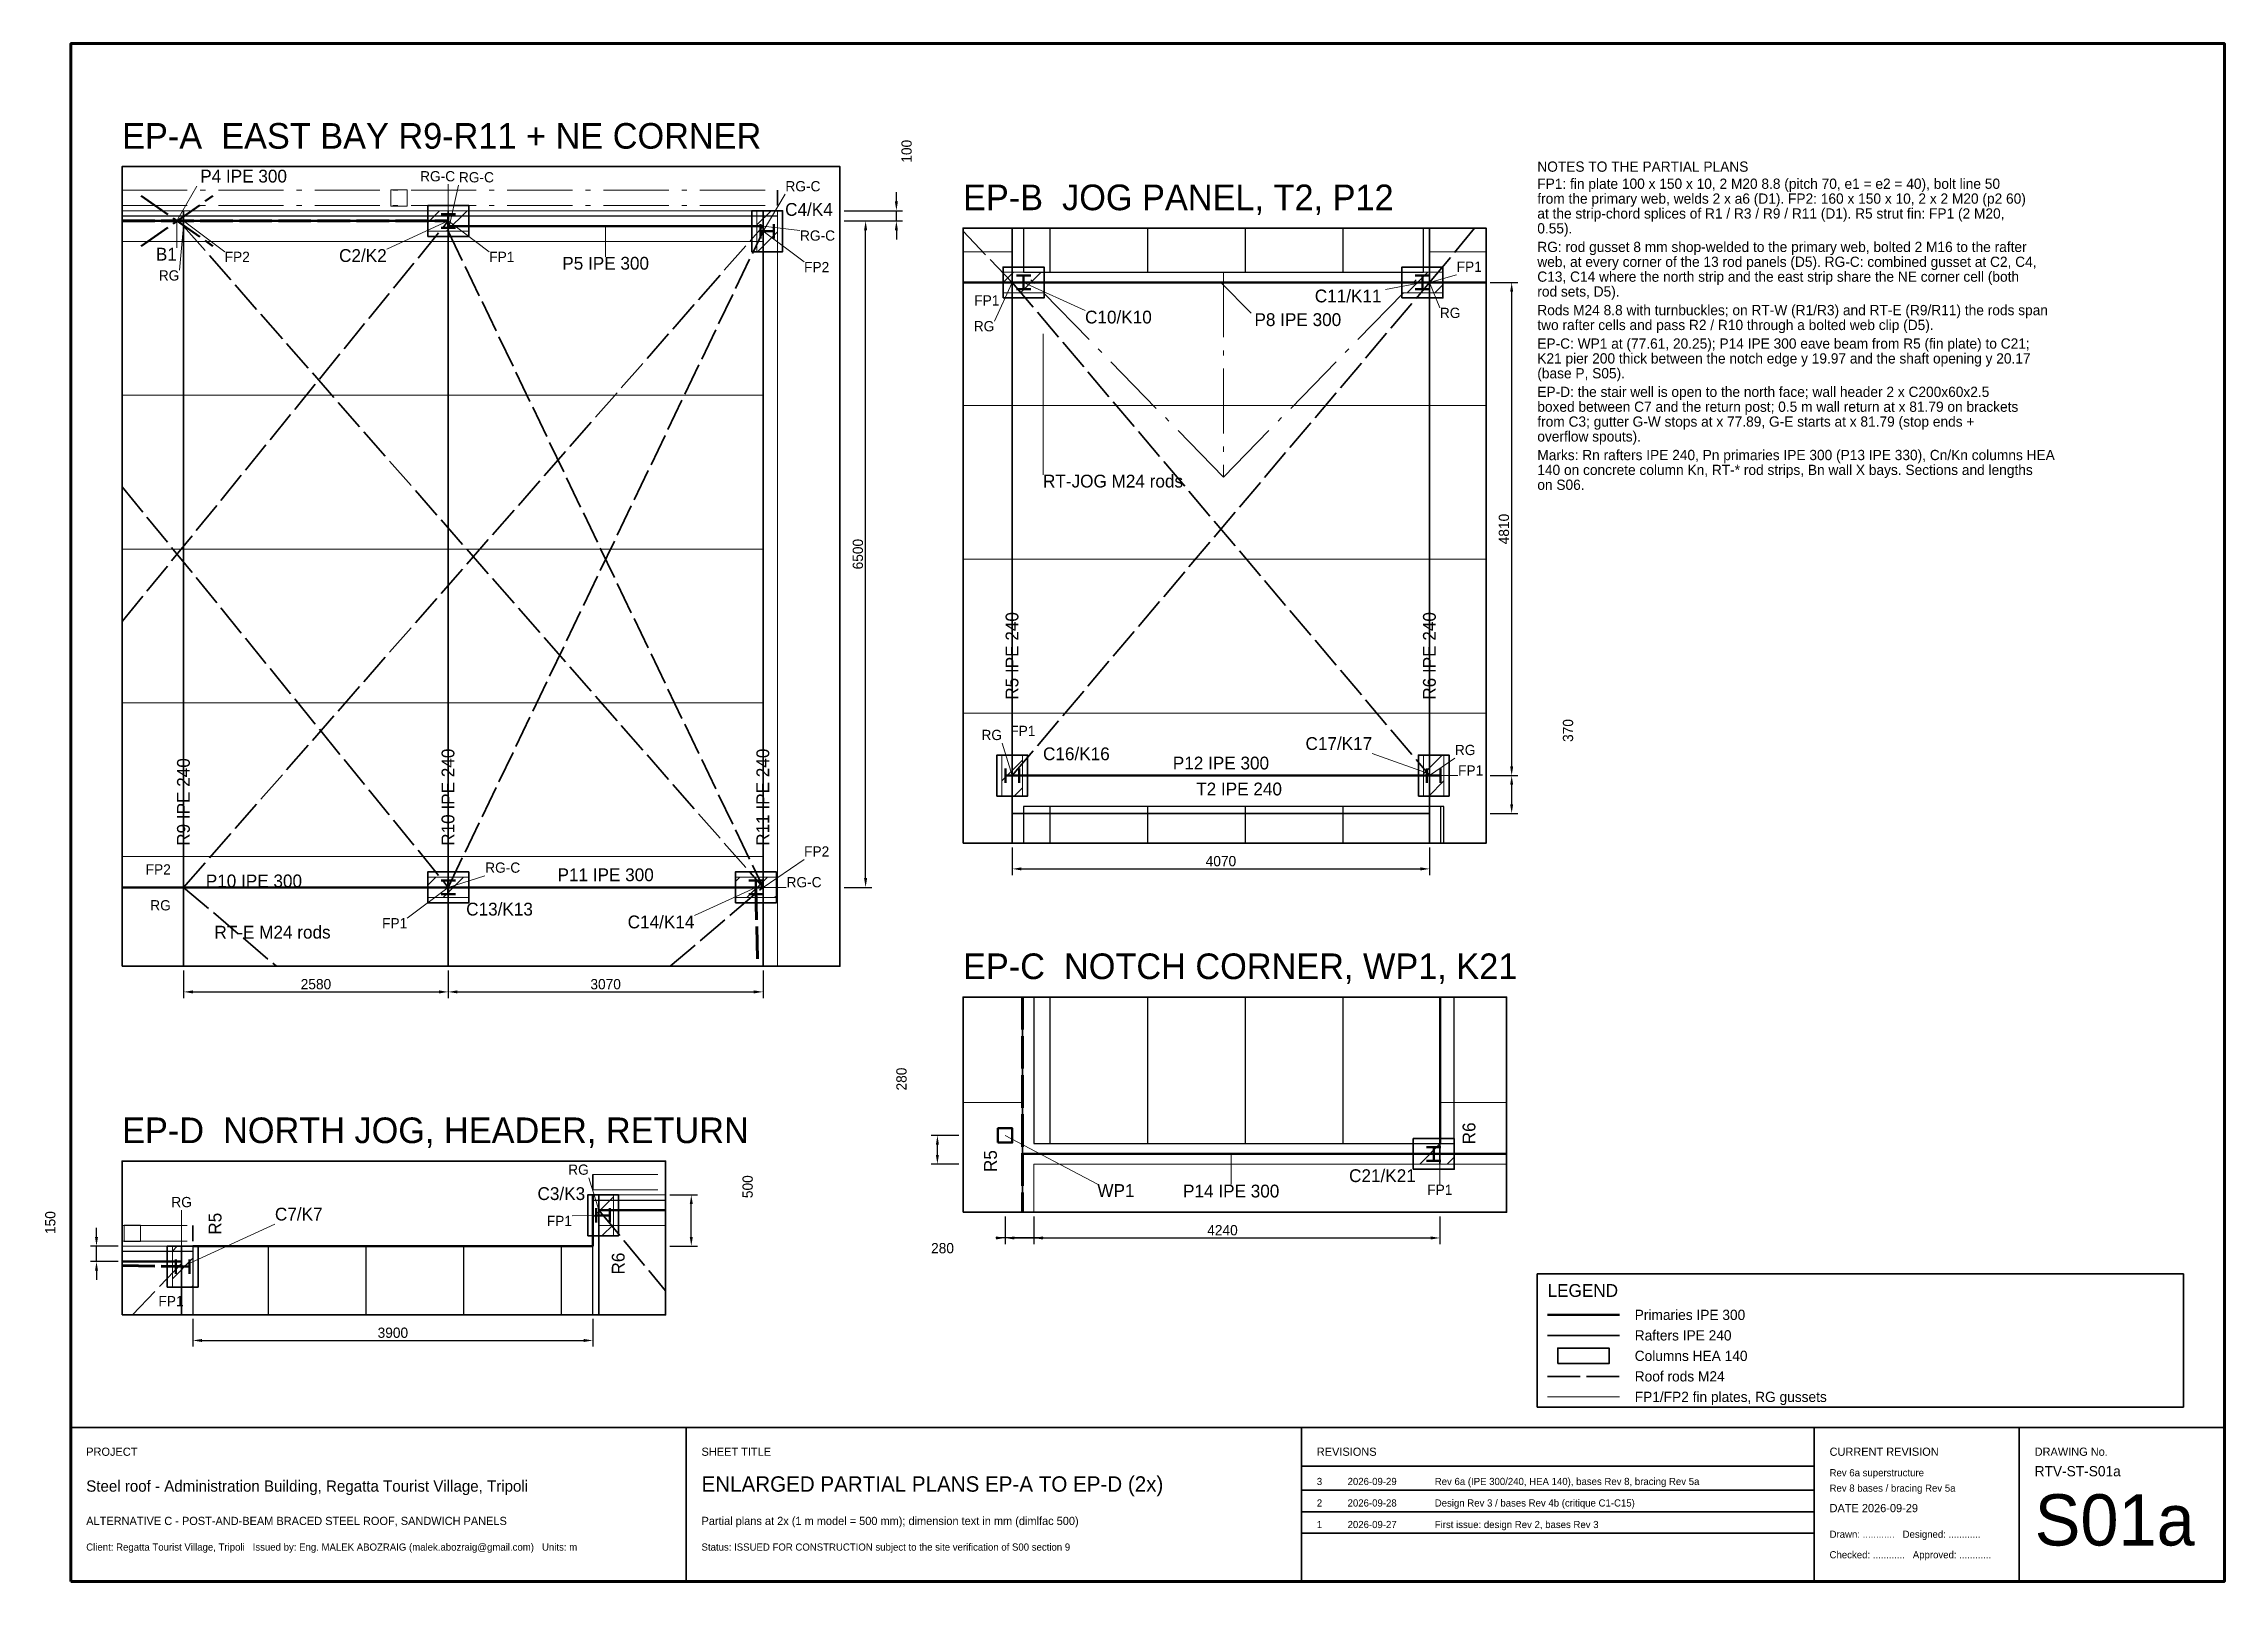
# Model space of a CAD drawing. Header units: metres. Extents: x 10 to 452, y 8 to 38.
# Drawn here: x 359.47 to 402, y 8 to 38 of the extents above; entities that cross this region are included whole.
import ezdxf
from ezdxf.enums import TextEntityAlignment as Align

# ---------------------------------------------------------------- set-up
doc = ezdxf.new("R2010")
doc.units = ezdxf.units.M
doc.header["$LTSCALE"] = 0.5
doc.linetypes.add('DASHDOT', pattern=[3.556, 2.54, -0.508, 0, -0.508])
doc.linetypes.add('DASHED', pattern=[1.524, 1.27, -0.254])
for name, color, linetype, lineweight in [('S-BRACE', 6, 'DASHED', 35), ('S-COL', 5, 'CONTINUOUS', 35), ('S-DETAIL', 7, 'CONTINUOUS', 25), ('S-DIM', 2, 'CONTINUOUS', 13), ('S-DRAIN', 4, 'DASHDOT', 18), ('S-EXIST', 8, 'CONTINUOUS', 15), ('S-LEADER', 7, 'CONTINUOUS', 13), ('S-OPEN', 8, 'CONTINUOUS', 25), ('S-PRIM', 1, 'CONTINUOUS', 50), ('S-PURL', 4, 'CONTINUOUS', 15), ('S-RAFT', 3, 'CONTINUOUS', 35), ('S-TEXT-DIM', 7, 'CONTINUOUS', 18), ('S-TEXT-MEMBER', 7, 'CONTINUOUS', 18), ('S-TEXT-NOTE', 7, 'CONTINUOUS', 18), ('S-TITLE', 7, 'CONTINUOUS', 35)]:
    doc.layers.add(name, color=color, linetype=linetype, lineweight=lineweight)
doc.dimstyles.new('S-MM2', dxfattribs={"dimtxt": 0.2, "dimasz": 0.18, "dimexe": 0.12, "dimexo": 0.08, "dimgap": 0.05, "dimtad": 1, "dimdec": 0, "dimlfac": 500, "dimtxsty": 'Standard', "dimcen": 2.5, "dimclrd": 2, "dimclre": 2, "dimclrt": 7, "dimazin": 3, "dimtfac": 1, "dimtmove": 0, "dimatfit": 3, "dimlwd": -3})

msp = doc.modelspace()

# ---------------------------------------------------------------- texts
at = {"layer": 'S-TEXT-DIM'}
for s, p in [('RG-C', (367.1529, 35.3127)), ('RG-C', (367.91, 35.2926)), ('RG-C', (374.2778, 35.1178)), ('RG-C', (374.5625, 34.1553)), ('FP1', (387.2727, 33.5471)), ('RG', (361.9153, 33.3775)), ('RG', (386.9, 32.6472)), ('RG', (377.81, 32.3874)), ('FP1', (378.5671, 24.4927)), ('RG', (377.96, 24.4128)), ('RG', (387.1928, 24.12)), ('FP1', (387.3, 23.72)), ('RG-C', (368.4225, 21.8247)), ('RG-C', (374.3, 21.54)), ('RG', (369.9, 15.9328)), ('FP1', (386.7, 15.54)), ('RG', (362.16, 15.3)), ('FP1', (369.5273, 14.9329)), ('FP1', (361.9529, 13.3673))]:
    msp.add_text(s, height=0.2, dxfattribs=at).set_placement(p, align=Align.CENTER)
for s, p in [('FP2', (363, 33.74)), ('FP1', (368.16, 33.74)), ('FP2', (374.3, 33.54)), ('FP2', (374.3, 22.14))]:
    msp.add_text(s, height=0.2, dxfattribs=at).set_placement(p)
for s, p in [('FP1', (378.11, 32.89)), ('FP2', (361.95, 21.79)), ('RG', (361.95, 21.09)), ('FP1', (366.56, 20.74))]:
    msp.add_text(s, height=0.2, dxfattribs=at).set_placement(p, align=Align.RIGHT)
at = {"layer": 'S-TEXT-MEMBER'}
for s, p in [('P4 IPE 300', (363.369, 35.29)), ('B1', (361.8629, 33.7673)), ('P5 IPE 300', (370.43, 33.59)), ('C11/K11', (384.9111, 32.9518)), ('P8 IPE 300', (383.93, 32.49)), ('P12 IPE 300', (382.43, 23.84)), ('T2 IPE 240', (382.7836, 23.3336)), ('P10 IPE 300', (363.57, 21.54)), ('P11 IPE 300', (370.43, 21.66)), ('P14 IPE 300', (382.63, 15.49))]:
    msp.add_text(s, height=0.25, dxfattribs=at).set_placement(p, align=Align.CENTER)
for s, p in [('C4/K4', (373.93, 34.64)), ('C10/K10', (379.78, 32.54)), ('RT-JOG M24 rods', (378.96, 29.34)), ('C16/K16', (378.96, 24.02)), ('C13/K13', (367.71, 20.99)), ('RT-E M24 rods', (362.8, 20.54)), ('WP1', (380.02, 15.5)), ('C7/K7', (363.98, 15.04))]:
    msp.add_text(s, height=0.25, dxfattribs=at).set_placement(p)
for s, p in [('C2/K2', (366.16, 33.74)), ('C17/K17', (385.38, 24.22)), ('C14/K14', (372.16, 20.74)), ('C21/K21', (386.23, 15.79)), ('C3/K3', (370.03, 15.44))]:
    msp.add_text(s, height=0.25, dxfattribs=at).set_placement(p, align=Align.RIGHT)
for s, p in [('R5 IPE 240', (378.48, 25.2)), ('R6 IPE 240', (386.62, 25.2)), ('R9 IPE 240', (362.32, 22.35)), ('R10 IPE 240', (367.48, 22.35)), ('R11 IPE 240', (373.62, 22.35))]:
    msp.add_text(s, height=0.25, rotation=90, dxfattribs=at).set_placement(p)
for s, p in [('R6', (387.3928, 16.74)), ('R5', (378.06, 16.2)), ('R5', (362.9378, 14.9778)), ('R6', (370.8, 14.2))]:
    msp.add_text(s, height=0.25, rotation=90, dxfattribs=at).set_placement(p, align=Align.CENTER)
at = {"layer": 'S-TEXT-NOTE'}
for s, height, p in [('EP-A  EAST BAY R9-R11 + NE CORNER', 0.5, (361, 35.95)), ('NOTES TO THE PARTIAL PLANS', 0.2, (388.6, 35.5)), ('FP1: fin plate 100 x 150 x 10, 2 M20 8.8 (pitch 70, e1 = e2 = 40), bolt line 50', 0.2, (388.6, 35.1665)), ('EP-B  JOG PANEL, T2, P12', 0.5, (377.4, 34.75)), ('from the primary web, welds 2 x a6 (D1). FP2: 160 x 150 x 10, 2 x 2 M20 (p2 60)', 0.2, (388.6, 34.8765)), ('0.55).', 0.2, (388.6, 34.2965)), ('at the strip-chord splices of R1 / R3 / R9 / R11 (D1). R5 strut fin: FP1 (2 M20,', 0.2, (388.6, 34.5865)), ('RG: rod gusset 8 mm shop-welded to the primary web, bolted 2 M16 to the rafter', 0.2, (388.6, 33.934)), ('web, at every corner of the 13 rod panels (D5). RG-C: combined gusset at C2, C4,', 0.2, (388.6, 33.644)), ('C13, C14 where the north strip and the east strip share the NE corner cell (both', 0.2, (388.6, 33.354)), ('rod sets, D5).', 0.2, (388.6, 33.064)), ('Rods M24 8.8 with turnbuckles; on RT-W (R1/R3) and RT-E (R9/R11) the rods span', 0.2, (388.6, 32.7015)), ('two rafter cells and pass R2 / R10 through a bolted web clip (D5).', 0.2, (388.6, 32.4115)), ('EP-C: WP1 at (77.61, 20.25); P14 IPE 300 eave beam from R5 (fin plate) to C21;', 0.2, (388.6, 32.049)), ('K21 pier 200 thick between the notch edge y 19.97 and the shaft opening y 20.17', 0.2, (388.6, 31.759)), ('(base P, S05).', 0.2, (388.6, 31.469)), ('EP-D: the stair well is open to the north face; wall header 2 x C200x60x2.5', 0.2, (388.6, 31.1065)), ('from C3; gutter G-W stops at x 77.89, G-E starts at x 81.79 (stop ends +', 0.2, (388.6, 30.5265)), ('boxed between C7 and the return post; 0.5 m wall return at x 81.79 on brackets', 0.2, (388.6, 30.8165)), ('overflow spouts).', 0.2, (388.6, 30.2365)), ('140 on concrete column Kn, RT-* rod strips, Bn wall X bays. Sections and lengths', 0.2, (388.6, 29.584)), ('Marks: Rn rafters IPE 240, Pn primaries IPE 300 (P13 IPE 330), Cn/Kn columns HEA', 0.2, (388.6, 29.874)), ('on S06.', 0.2, (388.6, 29.294)), ('EP-C  NOTCH CORNER, WP1, K21', 0.5, (377.4, 19.75)), ('EP-D  NORTH JOG, HEADER, RETURN', 0.5, (361, 16.55)), ('LEGEND', 0.25, (388.8, 13.55)), ('Primaries IPE 300', 0.2, (390.5, 13.1)), ('Rafters IPE 240', 0.2, (390.5, 12.7)), ('Columns HEA 140', 0.2, (390.5, 12.3)), ('Roof rods M24', 0.2, (390.5, 11.9)), ('FP1/FP2 fin plates, RG gussets', 0.2, (390.5, 11.5)), ('PROJECT', 0.16, (360.3, 10.45)), ('SHEET TITLE', 0.16, (372.3, 10.45)), ('REVISIONS', 0.16, (384.3, 10.45)), ('CURRENT REVISION', 0.16, (394.3, 10.45)), ('DRAWING No.', 0.16, (398.3, 10.45)), ('RTV-ST-S01a', 0.2, (398.3, 10.05)), ('Steel roof - Administration Building, Regatta Tourist Village, Tripoli', 0.22, (360.3, 9.75)), ('ENLARGED PARTIAL PLANS EP-A TO EP-D (2x)', 0.3, (372.3, 9.75)), ('3', 0.14, (384.3, 9.88)), ('2026-09-29', 0.14, (384.9, 9.88)), ('Rev 6a (IPE 300/240, HEA 140), bases Rev 8, bracing Rev 5a', 0.14, (386.6, 9.88)), ('Rev 6a superstructure', 0.14, (394.3, 10.05)), ('Rev 8 bases / bracing Rev 5a', 0.14, (394.3, 9.75)), ('2', 0.14, (384.3, 9.46)), ('2026-09-28', 0.14, (384.9, 9.46)), ('Design Rev 3 / bases Rev 4b (critique C1-C15)', 0.14, (386.6, 9.46)), ('DATE 2026-09-29', 0.16, (394.3, 9.35)), ('S01a', 1, (398.3, 8.7)), ('ALTERNATIVE C - POST-AND-BEAM BRACED STEEL ROOF, SANDWICH PANELS', 0.16, (360.3, 9.1)), ('Partial plans at 2x (1 m model = 500 mm); dimension text in mm (dimlfac 500)', 0.16, (372.3, 9.1)), ('1', 0.14, (384.3, 9.04)), ('2026-09-27', 0.14, (384.9, 9.04)), ('First issue: design Rev 2, bases Rev 3', 0.14, (386.6, 9.04)), ('Drawn: ............   Designed: ............', 0.14, (394.3, 8.85)), ('Client: Regatta Tourist Village, Tripoli   Issued by: Eng. MALEK ABOZRAIG (malek.abozraig@gmail.com)   Units: m', 0.14, (360.3, 8.6)), ('Status: ISSUED FOR CONSTRUCTION subject to the site verification of S00 section 9', 0.14, (372.3, 8.6)), ('Checked: ............   Approved: ............', 0.14, (394.3, 8.45))]:
    msp.add_text(s, height=height, dxfattribs=at).set_placement(p)

# ---------------------------------------------------------------- dimensions: what is measured, and where the dimension line sits
at = {"layer": 'S-DIM'}
for base, p1, p2, location in [((376.1, 34.54), (375, 34.54), (375, 34.74), (376.3, 35.9)), ((388.1, 22.98), (387.6, 22.98), (387.6, 23.72), (389.2, 24.6)), ((376.9, 16.14), (377.4, 16.14), (377.4, 16.7), (376.2, 17.8)), ((372.1, 14.54), (371.6, 14.54), (371.6, 15.54), (373.2, 15.7)), ((360.5, 14.24), (361, 14.24), (361, 14.54), (359.6, 15))]:
    msp.add_linear_dim(base=base, p1=p1, p2=p2, angle=90, location=location, dimstyle='S-MM2', override={"dimtxt": 0.2, "dimtmove": 2}, dxfattribs=at).render()
for base, p1, p2 in [((375.5, 21.54), (375, 21.54), (375, 34.54)), ((388.1, 23.72), (387.6, 23.72), (387.6, 33.34))]:
    msp.add_linear_dim(base=base, p1=p1, p2=p2, angle=90, dimstyle='S-MM2', override={"dimtxt": 0.2}, dxfattribs=at).render()
for base, p1, p2 in [((378.36, 21.9), (378.36, 22.4), (386.5, 22.4)), ((362.2, 19.5), (362.2, 20), (367.36, 20)), ((367.36, 19.5), (367.36, 20), (373.5, 20)), ((378.22, 14.7), (378.22, 15.2), (386.7, 15.2)), ((362.38, 12.7), (362.38, 13.2), (370.18, 13.2))]:
    msp.add_linear_dim(base=base, p1=p1, p2=p2, dimstyle='S-MM2', override={"dimtxt": 0.2}, dxfattribs=at).render()
msp.add_linear_dim(base=(378.78, 14.7), p1=(378.78, 15.2), p2=(378.22, 15.2), location=(377, 14.5), dimstyle='S-MM2', override={"dimtxt": 0.2, "dimtmove": 2}, dxfattribs=at).render()

# ---------------------------------------------------------------- hatches: boundary and pattern name
at = {"layer": 'S-EXIST'}
h = msp.add_hatch(dxfattribs=at)
h.set_pattern_fill('ANSI31', scale=0.12)
h.paths.add_polyline_path([(366.96, 34.34), (367.76, 34.34), (367.76, 34.74), (366.96, 34.74)])
h = msp.add_hatch(dxfattribs=at)
h.set_pattern_fill('ANSI31', scale=0.12)
h.paths.add_polyline_path([(373.38, 33.94), (373.78, 33.94), (373.78, 34.74), (373.38, 34.74)])
h = msp.add_hatch(dxfattribs=at)
h.set_pattern_fill('ANSI31', scale=0.12)
h.paths.add_polyline_path([(378.18, 33.14), (378.98, 33.14), (378.98, 33.54), (378.18, 33.54)])
h = msp.add_hatch(dxfattribs=at)
h.set_pattern_fill('ANSI31', scale=0.12)
h.paths.add_polyline_path([(385.96, 33.14), (386.76, 33.14), (386.76, 33.54), (385.96, 33.54)])
h = msp.add_hatch(dxfattribs=at)
h.set_pattern_fill('ANSI31', scale=0.12)
h.paths.add_polyline_path([(378.16, 23.32), (378.56, 23.32), (378.56, 24.12), (378.16, 24.12)])
h = msp.add_hatch(dxfattribs=at)
h.set_pattern_fill('ANSI31', scale=0.12)
h.paths.add_polyline_path([(386.38, 23.32), (386.78, 23.32), (386.78, 24.12), (386.38, 24.12)])
h = msp.add_hatch(dxfattribs=at)
h.set_pattern_fill('ANSI31', scale=0.12)
h.paths.add_polyline_path([(366.96, 21.34), (367.76, 21.34), (367.76, 21.74), (366.96, 21.74)])
h = msp.add_hatch(dxfattribs=at)
h.set_pattern_fill('ANSI31', scale=0.12)
h.paths.add_polyline_path([(372.96, 21.34), (373.76, 21.34), (373.76, 21.74), (372.96, 21.74)])
h = msp.add_hatch(dxfattribs=at)
h.set_pattern_fill('ANSI31', scale=0.12)
h.paths.add_polyline_path([(386.18, 16.14), (386.98, 16.14), (386.98, 16.54), (386.18, 16.54)])
h = msp.add_hatch(dxfattribs=at)
h.set_pattern_fill('ANSI31', scale=0.12)
h.paths.add_polyline_path([(370.18, 14.74), (370.58, 14.74), (370.58, 15.54), (370.18, 15.54)])
h = msp.add_hatch(dxfattribs=at)
h.set_pattern_fill('ANSI31', scale=0.12)
h.paths.add_polyline_path([(361.98, 13.74), (362.38, 13.74), (362.38, 14.54), (361.98, 14.54)])
at = {"layer": 'S-OPEN'}
h = msp.add_hatch(dxfattribs=at)
h.set_pattern_fill('ANSI31', scale=0.6, angle=45)
h.paths.add_polyline_path([(378.58, 33.54), (386.38, 33.54), (386.38, 34.4), (378.58, 34.4)])
h = msp.add_hatch(dxfattribs=at)
h.set_pattern_fill('ANSI31', scale=0.6, angle=45)
h.paths.add_polyline_path([(378.58, 22.4), (386.78, 22.4), (386.78, 23.12), (378.58, 23.12)])
h = msp.add_hatch(dxfattribs=at)
h.set_pattern_fill('ANSI31', scale=0.6, angle=45)
h.paths.add_polyline_path([(378.78, 16.54), (386.98, 16.54), (386.98, 19.4), (378.78, 19.4)])
h = msp.add_hatch(dxfattribs=at)
h.set_pattern_fill('ANSI31', scale=0.6, angle=45)
h.paths.add_polyline_path([(362.38, 13.2), (370.18, 13.2), (370.18, 14.54), (362.38, 14.54)])

# ---------------------------------------------------------------- linework, layer by layer
at = {"layer": 'S-BRACE', "lineweight": 50}
for p, q in [((361.37, 34.05), (362.77, 35.03)), ((361.37, 35.03), (362.77, 34.05))]:
    msp.add_line(p, q, dxfattribs=at)
at = {"layer": 'S-BRACE'}
for p, q in [((361, 26.7253), (367.36, 34.54)), ((362.2, 21.54), (373.5, 34.44)), ((362.2, 34.44), (373.5, 21.54)), ((367.36, 21.54), (373.5, 34.34)), ((367.36, 34.34), (373.5, 21.54)), ((377.4, 34.3405), (378.36, 33.34)), ((386.5, 33.34), (387.3776, 34.4)), ((378.36, 23.72), (386.5, 33.34)), ((378.36, 33.34), (386.5, 23.72)), ((361, 29.3547), (367.36, 21.54)), ((362.2, 21.54), (364.0089, 20)), ((371.6911, 20), (373.5, 21.54)), ((370.3, 15.24), (371.6, 13.6698)), ((361.2005, 13.2), (362.16, 14.2))]:
    msp.add_line(p, q, dxfattribs=at)
at = {"layer": 'S-BRACE', "lineweight": 70}
for p, q in [((361, 34.54), (367.36, 34.54)), ((373.36, 21.54), (373.3952, 20)), ((378.56, 19.4), (378.56, 15.2)), ((361, 14.1607), (362.18, 14.14))]:
    msp.add_line(p, q, dxfattribs=at)
at = {"layer": 'S-BRACE', "linetype": 'DASHED'}
msp.add_line((388.8, 12), (390.2, 12), dxfattribs=at)
at = {"layer": 'S-COL', "lineweight": 50}
for p, q in [((367.22, 34.673), (367.5, 34.673)), ((367.36, 34.407), (367.36, 34.673)), ((373.447, 34.2), (373.447, 34.48)), ((373.713, 34.2), (373.713, 34.48)), ((367.22, 34.407), (367.5, 34.407)), ((373.447, 34.34), (373.713, 34.34)), ((378.44, 33.473), (378.72, 33.473)), ((378.44, 33.207), (378.72, 33.207)), ((378.58, 33.207), (378.58, 33.473)), ((386.22, 33.473), (386.5, 33.473)), ((386.22, 33.207), (386.5, 33.207)), ((386.36, 33.207), (386.36, 33.473)), ((378.227, 23.58), (378.227, 23.86)), ((378.493, 23.58), (378.493, 23.86)), ((386.447, 23.58), (386.447, 23.86)), ((386.713, 23.58), (386.713, 23.86)), ((378.227, 23.72), (378.493, 23.72)), ((386.447, 23.72), (386.713, 23.72)), ((367.22, 21.673), (367.5, 21.673)), ((367.22, 21.407), (367.5, 21.407)), ((367.36, 21.407), (367.36, 21.673)), ((373.22, 21.673), (373.5, 21.673)), ((373.22, 21.407), (373.5, 21.407)), ((373.36, 21.407), (373.36, 21.673)), ((386.44, 16.473), (386.72, 16.473)), ((386.44, 16.207), (386.72, 16.207)), ((386.58, 16.207), (386.58, 16.473)), ((370.247, 15), (370.247, 15.28)), ((370.247, 15.14), (370.513, 15.14)), ((370.513, 15), (370.513, 15.28)), ((362.047, 14), (362.047, 14.28)), ((362.047, 14.14), (362.313, 14.14)), ((362.313, 14), (362.313, 14.28))]:
    msp.add_line(p, q, dxfattribs=at)
at = {"layer": 'S-COL'}
for points in [[(366.96, 34.24), (367.76, 34.24), (367.76, 34.84), (366.96, 34.84)], [(373.28, 33.94), (373.88, 33.94), (373.88, 34.74), (373.28, 34.74)], [(378.18, 33.04), (378.98, 33.04), (378.98, 33.64), (378.18, 33.64)], [(385.96, 33.04), (386.76, 33.04), (386.76, 33.64), (385.96, 33.64)], [(378.06, 23.32), (378.66, 23.32), (378.66, 24.12), (378.06, 24.12)], [(386.28, 23.32), (386.88, 23.32), (386.88, 24.12), (386.28, 24.12)], [(366.96, 21.24), (367.76, 21.24), (367.76, 21.84), (366.96, 21.84)], [(372.96, 21.24), (373.76, 21.24), (373.76, 21.84), (372.96, 21.84)], [(386.18, 16.04), (386.98, 16.04), (386.98, 16.64), (386.18, 16.64)], [(370.08, 14.74), (370.68, 14.74), (370.68, 15.54), (370.08, 15.54)], [(361.88, 13.74), (362.48, 13.74), (362.48, 14.54), (361.88, 14.54)], [(389, 12.25), (390, 12.25), (390, 12.55), (389, 12.55)]]:
    msp.add_lwpolyline(points, close=True, dxfattribs=at)
at = {"layer": 'S-COL', "lineweight": 50}
msp.add_lwpolyline([(378.08, 16.56), (378.36, 16.56), (378.36, 16.84), (378.08, 16.84)], close=True, dxfattribs=at)
at = {"layer": 'S-DETAIL', "lineweight": 50}
msp.add_line((370.18, 14.54), (370.18, 15.54), dxfattribs=at)
at = {"layer": 'S-DRAIN'}
for p, q in [((361, 35.14), (373.78, 35.14)), ((361, 34.84), (373.78, 34.84)), ((382.48, 29.54), (378.58, 33.54)), ((382.48, 33.54), (382.48, 29.54)), ((382.48, 29.54), (386.38, 33.54)), ((370.18, 15.94), (371.6, 15.94)), ((370.18, 15.64), (371.6, 15.64)), ((361, 14.94), (362.38, 14.94)), ((361, 14.64), (362.38, 14.64))]:
    msp.add_line(p, q, dxfattribs=at)
at = {"layer": 'S-DRAIN', "lineweight": 35}
for p, q in [((373.78, 34.84), (373.78, 35.14)), ((370.18, 15.64), (370.18, 15.94)), ((362.38, 14.64), (362.38, 14.94))]:
    msp.add_line(p, q, dxfattribs=at)
at = {"layer": 'S-DRAIN'}
for points in [[(366.24, 34.83), (366.56, 34.83), (366.56, 35.15), (366.24, 35.15)], [(361.04, 14.63), (361.36, 14.63), (361.36, 14.95), (361.04, 14.95)]]:
    msp.add_lwpolyline(points, close=True, dxfattribs=at)
at = {"layer": 'S-EXIST'}
for p, q in [((373.78, 34.74), (361, 34.74)), ((373.78, 20), (373.78, 34.74)), ((378.78, 15.2), (378.78, 16.14)), ((378.78, 16.14), (388, 16.14)), ((371.6, 15.54), (370.18, 15.54)), ((370.18, 15.54), (370.18, 14.54)), ((370.18, 14.54), (361, 14.54))]:
    msp.add_line(p, q, dxfattribs=at)
for points in [[(366.96, 34.34), (367.76, 34.34), (367.76, 34.74), (366.96, 34.74)], [(373.38, 33.94), (373.78, 33.94), (373.78, 34.74), (373.38, 34.74)], [(378.18, 33.14), (378.98, 33.14), (378.98, 33.54), (378.18, 33.54)], [(385.96, 33.14), (386.76, 33.14), (386.76, 33.54), (385.96, 33.54)], [(378.16, 23.32), (378.56, 23.32), (378.56, 24.12), (378.16, 24.12)], [(386.38, 23.32), (386.78, 23.32), (386.78, 24.12), (386.38, 24.12)], [(366.96, 21.34), (367.76, 21.34), (367.76, 21.74), (366.96, 21.74)], [(372.96, 21.34), (373.76, 21.34), (373.76, 21.74), (372.96, 21.74)], [(386.18, 16.14), (386.98, 16.14), (386.98, 16.54), (386.18, 16.54)], [(370.18, 14.74), (370.58, 14.74), (370.58, 15.54), (370.18, 15.54)], [(361.98, 13.74), (362.38, 13.74), (362.38, 14.54), (361.98, 14.54)]]:
    msp.add_lwpolyline(points, close=True, dxfattribs=at)
at = {"layer": 'S-LEADER'}
for p, q in [((362.07, 34.54), (362.458, 35.2187)), ((367.36, 34.54), (367.36, 35.2557)), ((367.36, 34.34), (367.5631, 35.2356)), ((373.5, 34.34), (373.9309, 35.0608)), ((362.07, 34.54), (362.07, 34.0173)), ((362.2, 34.54), (363, 33.94)), ((367.36, 34.54), (366.16, 33.99)), ((367.36, 34.54), (368.16, 33.94)), ((362.2, 34.44), (362.1169, 33.5775)), ((370.43, 34.44), (370.43, 33.84)), ((373.5, 34.44), (374.2156, 34.3553)), ((373.5, 34.34), (374.3, 33.74)), ((378.36, 33.34), (378.0116, 32.5874)), ((378.58, 33.34), (379.78, 32.79)), ((382.43, 33.34), (383.0189, 32.74)), ((386.36, 33.34), (385.6374, 33.2018)), ((386.5, 33.34), (387.0238, 33.49)), ((386.5, 33.34), (386.6984, 32.8472)), ((378.96, 32.34), (378.96, 29.59)), ((378.36, 23.72), (378.1616, 24.3558)), ((378.36, 23.72), (378.36, 24.4357)), ((386.58, 23.72), (385.38, 24.1487)), ((386.5, 23.72), (386.9912, 24.0629)), ((386.5, 23.72), (387.0511, 23.72)), ((367.36, 21.54), (368.0756, 21.7676)), ((373.5, 21.54), (374.3, 22.0829)), ((362.07, 21.54), (362.5498, 21.54)), ((367.36, 21.54), (366.56, 20.94)), ((373.36, 21.54), (372.16, 20.99)), ((373.5, 21.54), (373.9531, 21.54)), ((378.22, 16.7), (380.02, 15.75)), ((382.63, 16.34), (382.63, 15.74)), ((386.7, 16.34), (386.7, 15.74)), ((370.3, 15.24), (370.1016, 15.8758)), ((362.16, 14.2), (362.16, 15.2429)), ((362.18, 14.14), (363.98, 14.9687)), ((370.3, 15.14), (369.7762, 15.1329)), ((362.16, 14.14), (362.16, 13.5673))]:
    msp.add_line(p, q, dxfattribs=at)
at = {"layer": 'S-OPEN', "lineweight": 25}
for points in [[(378.58, 33.54), (386.38, 33.54), (386.38, 34.4), (378.58, 34.4)], [(378.58, 22.4), (386.78, 22.4), (386.78, 23.12), (378.58, 23.12)], [(378.78, 16.54), (386.98, 16.54), (386.98, 19.4), (378.78, 19.4)], [(362.38, 13.2), (370.18, 13.2), (370.18, 14.54), (362.38, 14.54)]]:
    msp.add_lwpolyline(points, close=True, dxfattribs=at)
at = {"layer": 'S-PRIM', "lineweight": 50}
for p, q in [((361, 34.54), (367.36, 34.54)), ((367.36, 34.44), (373.5, 34.44)), ((377.4, 33.34), (378.36, 33.34)), ((378.36, 33.34), (386.5, 33.34)), ((386.5, 33.34), (387.6, 33.34)), ((378.36, 23.72), (386.5, 23.72)), ((361, 21.54), (367.36, 21.54)), ((367.36, 21.54), (373.5, 21.54)), ((378.56, 16.34), (386.7, 16.34)), ((386.7, 16.34), (388, 16.34)), ((370.3, 15.24), (371.6, 15.24)), ((361, 14.24), (362.16, 14.24))]:
    msp.add_line(p, q, dxfattribs=at)
at = {"layer": 'S-PRIM', "lineweight": 35}
msp.add_line((378.36, 22.98), (386.5, 22.98), dxfattribs=at)
at = {"layer": 'S-PRIM'}
msp.add_line((388.8, 13.2), (390.2, 13.2), dxfattribs=at)
at = {"layer": 'S-PURL', "lineweight": 25}
for p, q in [((361, 34.64), (373.78, 34.64)), ((370.18, 15.44), (371.6, 15.44)), ((361, 14.44), (362.38, 14.44))]:
    msp.add_line(p, q, dxfattribs=at)
at = {"layer": 'S-PURL'}
for p, q in [((361, 34.14), (362.2, 34.14)), ((362.2, 34.14), (367.36, 34.14)), ((367.36, 34.14), (373.5, 34.14)), ((377.4, 33.94), (378.36, 33.94)), ((386.5, 33.94), (387.6, 33.94)), ((361, 31.14), (362.2, 31.14)), ((362.2, 31.14), (367.36, 31.14)), ((367.36, 31.14), (373.5, 31.14)), ((377.4, 30.94), (378.36, 30.94)), ((378.36, 30.94), (386.5, 30.94)), ((386.5, 30.94), (387.6, 30.94)), ((361, 28.14), (362.2, 28.14)), ((362.2, 28.14), (367.36, 28.14)), ((367.36, 28.14), (373.5, 28.14)), ((377.4, 27.94), (378.36, 27.94)), ((378.36, 27.94), (386.5, 27.94)), ((386.5, 27.94), (387.6, 27.94)), ((361, 25.14), (362.2, 25.14)), ((362.2, 25.14), (367.36, 25.14)), ((367.36, 25.14), (373.5, 25.14)), ((377.4, 24.94), (378.36, 24.94)), ((378.36, 24.94), (386.5, 24.94)), ((386.5, 24.94), (387.6, 24.94)), ((361, 22.14), (362.2, 22.14)), ((362.2, 22.14), (367.36, 22.14)), ((367.36, 22.14), (373.5, 22.14)), ((377.4, 17.34), (378.56, 17.34)), ((386.7, 17.34), (388, 17.34)), ((370.3, 14.94), (371.6, 14.94))]:
    msp.add_line(p, q, dxfattribs=at)
at = {"layer": 'S-PURL', "lineweight": 50}
msp.add_line((362.38, 14.54), (370.18, 14.54), dxfattribs=at)
at = {"layer": 'S-RAFT', "lineweight": 35}
for p, q in [((362.2, 20), (362.2, 34.74)), ((367.36, 20), (367.36, 34.74)), ((373.5, 20), (373.5, 34.74)), ((378.36, 22.4), (378.36, 34.4)), ((386.5, 22.4), (386.5, 34.4)), ((378.56, 15.2), (378.56, 19.4)), ((386.7, 16.14), (386.7, 19.4)), ((370.3, 13.2), (370.3, 15.54)), ((362.16, 13.2), (362.16, 14.54))]:
    msp.add_line(p, q, dxfattribs=at)
at = {"layer": 'S-RAFT'}
msp.add_line((388.8, 12.8), (390.2, 12.8), dxfattribs=at)
at = {"layer": 'S-TEXT-DIM'}
msp.add_line((388.8, 11.6), (390.2, 11.6), dxfattribs=at)
at = {"layer": 'S-TITLE'}
for p, q in [((360, 11), (402, 11)), ((372, 8), (372, 11)), ((384, 8), (384, 11)), ((394, 8), (394, 11)), ((398, 8), (398, 11)), ((384, 10.25), (394, 10.25)), ((384, 9.78), (394, 9.78)), ((384, 9.36), (394, 9.36)), ((384, 8.94), (394, 8.94))]:
    msp.add_line(p, q, dxfattribs=at)
at = {"layer": 'S-TITLE', "lineweight": 70}
msp.add_lwpolyline([(360, 8), (402, 8), (402, 38), (360, 38)], close=True, dxfattribs=at)
at = {"layer": 'S-TITLE', "lineweight": 35}
for points in [[(361, 20), (375, 20), (375, 35.6), (361, 35.6)], [(377.4, 22.4), (387.6, 22.4), (387.6, 34.4), (377.4, 34.4)], [(377.4, 15.2), (388, 15.2), (388, 19.4), (377.4, 19.4)], [(361, 13.2), (371.6, 13.2), (371.6, 16.2), (361, 16.2)]]:
    msp.add_lwpolyline(points, close=True, dxfattribs=at)
at = {"layer": 'S-TITLE'}
msp.add_lwpolyline([(388.6, 11.4), (401.2, 11.4), (401.2, 14), (388.6, 14)], close=True, dxfattribs=at)

msp.set_redraw_order([(e.dxf.handle, doc.entitydb.next_handle()) for e in msp.query("TEXT MTEXT ATTDEF DIMENSION ARC_DIMENSION")])  # texts and dimensions are drawn at this point

doc.saveas('drawing.dxf')
